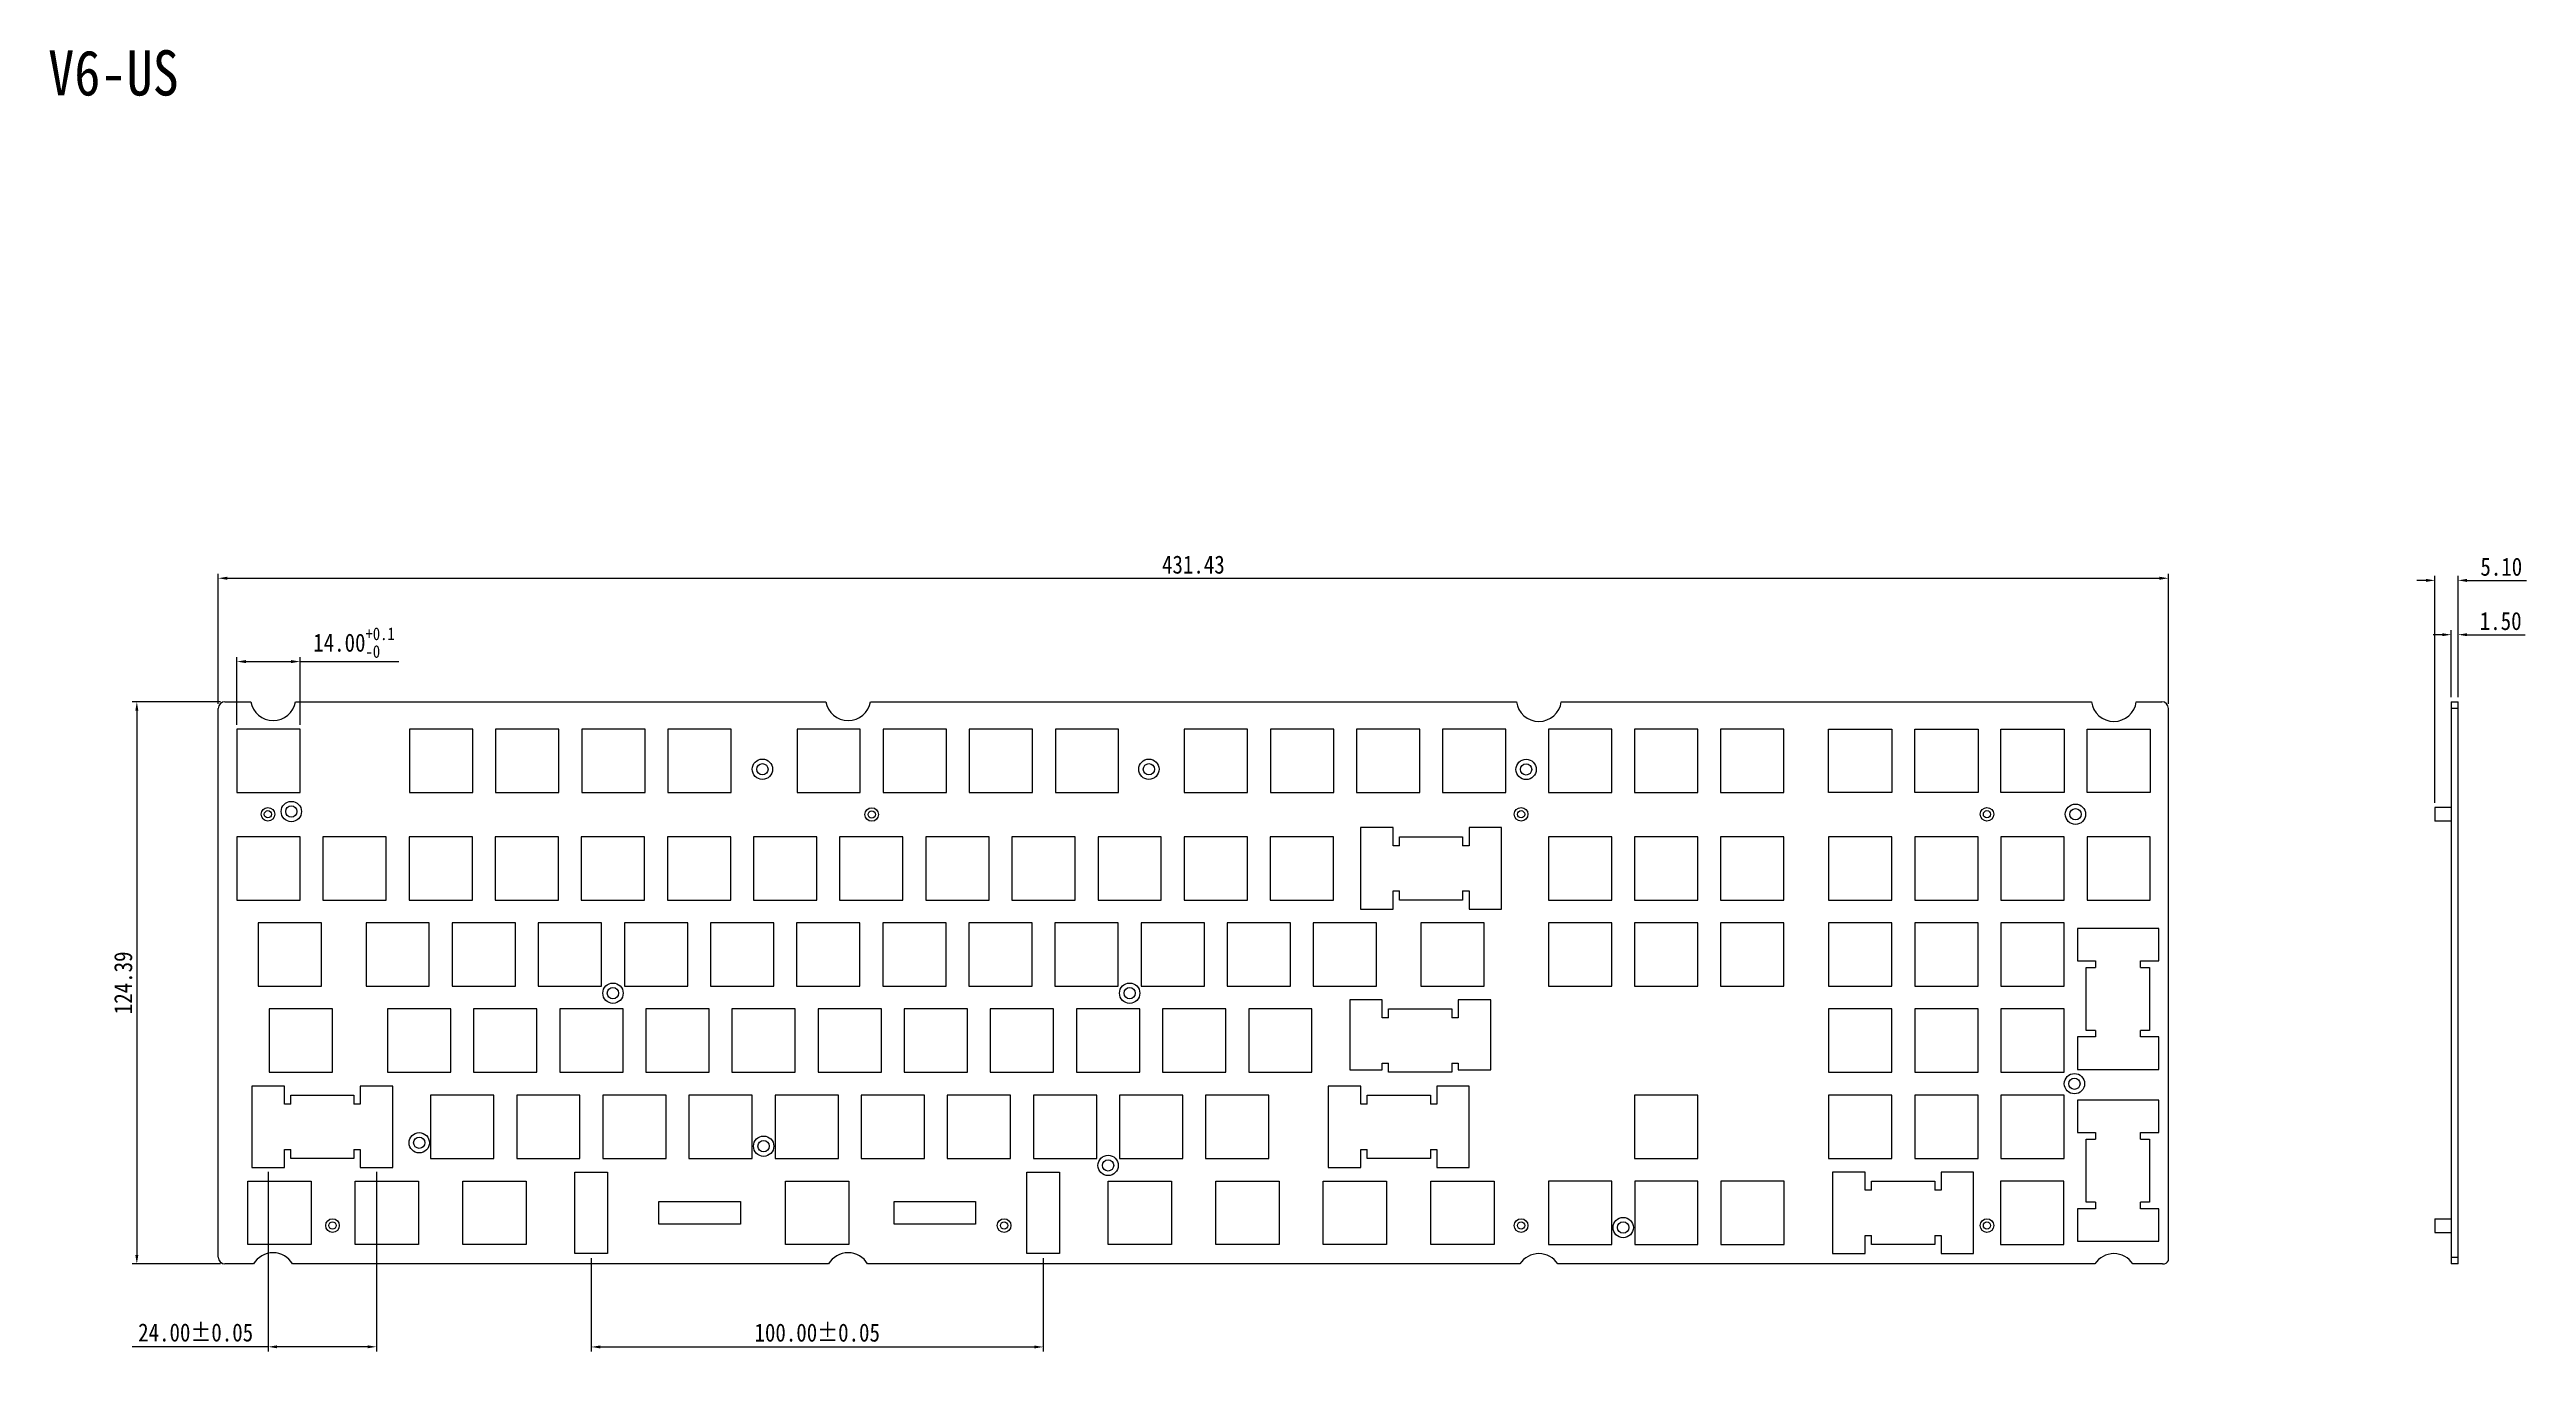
# Model space of a CAD drawing. Header units: millimetres. Extents: x -15 to 533, y -517 to 296.
# Drawn here: x -15 to 533, y 8 to 296 of the extents above; entities that cross this region are included whole.
import ezdxf

# ---------------------------------------------------------------- set-up
doc = ezdxf.new("R2010")
doc.units = ezdxf.units.MM
doc.header["$LTSCALE"] = 16.335
doc.header["$PDMODE"] = 3
doc.header["$PDSIZE"] = 8
doc.layers.get('0').update_dxf_attribs({"linetype": 'CONTINUOUS'})
doc.layers.get('Defpoints').update_dxf_attribs({"linetype": 'CONTINUOUS'})
doc.layers.add('标注尺寸', color=2, linetype='CONTINUOUS')
doc.layers.add('辅助线', color=8, linetype='CONTINUOUS')
doc.styles.get("Standard").update_dxf_attribs({"font": '', "width": 0.85, "height": 4})
doc.styles.get('Standard').set_extended_font_data('SimSun')
doc.dimstyles.get("Standard").update_dxf_attribs({"dimtxt": 2.5, "dimasz": 2, "dimexe": 1, "dimexo": 1, "dimgap": 1, "dimtad": 1, "dimzin": 1, "dimdsep": 46, "dimtxsty": 'Standard', "dimcen": 0.09, "dimadec": 0, "dimazin": 2, "dimtp": 0.01, "dimtm": 0.01, "dimtfac": 1, "dimtofl": 0, "dimtmove": 0, "dimatfit": 3, "dimfxl": 1, "dimtolj": 1, "dimarcsym": 0})

msp = doc.modelspace()

# ---------------------------------------------------------------- texts
at = {"layer": '标注尺寸', "insert": (-15.732, 295.705), "char_height": 10, "attachment_point": 1}
msp.add_mtext_dynamic_manual_height_columns('V6-US', width=79.66251, gutter_width=20, heights=[0], dxfattribs=at)

# ---------------------------------------------------------------- blocks, each defined once
blk = doc.blocks.new('*D0')
at = {"layer": 'Defpoints', "color": 0}
for p in [(453.32, 178.9), (21.89, 150.09), (453.32, 150.09)]:
    blk.add_point(p, dxfattribs=at)
at = {"layer": '标注尺寸', "color": 0, "lineweight": -2}
for p, q in [((21.89, 151.09), (21.89, 179.9)), ((23.89, 178.9), (451.32, 178.9)), ((453.32, 151.09), (453.32, 179.9))]:
    blk.add_line(p, q, dxfattribs=at)
at = {"layer": '标注尺寸', "color": 0}
for points in [[(23.89, 179.24), (23.89, 178.57), (21.89, 178.9)], [(451.32, 179.24), (451.32, 178.57), (453.32, 178.9)]]:
    blk.add_solid(points, dxfattribs=at)
at = {"layer": '标注尺寸', "color": 0, "insert": (237.61, 181.9), "char_height": 4, "attachment_point": 5}
blk.add_mtext('\\A1;431.43', dxfattribs=at)
blk = doc.blocks.new('*D1')
at = {"layer": 'Defpoints', "color": 0}
for p in [(23.39, 151.59), (3.89, 27.21), (23.39, 27.21)]:
    blk.add_point(p, dxfattribs=at)
at = {"layer": '标注尺寸', "color": 0, "lineweight": -2}
for p, q in [((22.39, 151.59), (2.89, 151.59)), ((3.89, 149.59), (3.89, 29.21)), ((22.39, 27.21), (2.89, 27.21))]:
    blk.add_line(p, q, dxfattribs=at)
at = {"layer": '标注尺寸', "color": 0}
for points in [[(3.56, 149.59), (4.22, 149.59), (3.89, 151.59)], [(3.56, 29.21), (4.22, 29.21), (3.89, 27.21)]]:
    blk.add_solid(points, dxfattribs=at)
at = {"layer": '标注尺寸', "color": 0, "insert": (0.89, 89.4), "char_height": 4, "attachment_point": 5, "rotation": 90}
blk.add_mtext('\\A1;124.39', dxfattribs=at)
blk = doc.blocks.new('*D2')
at = {"layer": 'Defpoints', "color": 0}
for p in [(517.37, 178.43), (517.37, 151.59), (512.27, 128.19)]:
    blk.add_point(p, dxfattribs=at)
at = {"layer": '标注尺寸', "color": 0, "lineweight": -2}
for p, q in [((510.27, 178.43), (508.27, 178.43)), ((512.27, 129.19), (512.27, 179.43)), ((517.37, 152.59), (517.37, 179.43)), ((519.37, 178.43), (532.51, 178.43))]:
    blk.add_line(p, q, dxfattribs=at)
at = {"layer": '标注尺寸', "color": 0}
for points in [[(510.27, 178.76), (510.27, 178.09), (512.27, 178.43)], [(519.37, 178.76), (519.37, 178.09), (517.37, 178.43)]]:
    blk.add_solid(points, dxfattribs=at)
at = {"layer": '标注尺寸', "color": 0, "insert": (526.94, 181.43), "char_height": 4, "attachment_point": 5}
blk.add_mtext('\\A1;5.10', dxfattribs=at)
blk = doc.blocks.new('*D3')
at = {"layer": 'Defpoints', "color": 0}
for p in [(517.37, 166.42), (515.87, 151.59), (517.37, 151.59)]:
    blk.add_point(p, dxfattribs=at)
at = {"layer": '标注尺寸', "color": 0, "lineweight": -2}
for p, q in [((513.87, 166.42), (511.87, 166.42)), ((515.87, 152.59), (515.87, 167.42)), ((517.37, 152.59), (517.37, 167.42)), ((519.37, 166.42), (532.25, 166.42))]:
    blk.add_line(p, q, dxfattribs=at)
at = {"layer": '标注尺寸', "color": 0}
for points in [[(513.87, 166.75), (513.87, 166.09), (515.87, 166.42)], [(519.37, 166.75), (519.37, 166.09), (517.37, 166.42)]]:
    blk.add_solid(points, dxfattribs=at)
at = {"layer": '标注尺寸', "color": 0, "insert": (526.81, 169.42), "char_height": 4, "attachment_point": 5}
blk.add_mtext('\\A1;1.50', dxfattribs=at)
blk = doc.blocks.new('*D4')
at = {"layer": 'Defpoints', "color": 0}
for p in [(40.02, 160.47), (26.02, 145.51), (40.02, 145.51)]:
    blk.add_point(p, dxfattribs=at)
at = {"layer": '标注尺寸', "color": 0, "lineweight": -2}
for p, q in [((26.02, 146.51), (26.02, 161.47)), ((28.02, 160.47), (38.02, 160.47)), ((40.02, 146.51), (40.02, 161.47)), ((40.02, 160.47), (61.84, 160.47))]:
    blk.add_line(p, q, dxfattribs=at)
at = {"layer": '标注尺寸', "color": 0}
for points in [[(28.02, 160.8), (28.02, 160.13), (26.02, 160.47)], [(38.02, 160.8), (38.02, 160.13), (40.02, 160.47)]]:
    blk.add_solid(points, dxfattribs=at)
at = {"layer": '标注尺寸', "color": 0, "insert": (51.93, 164.66), "char_height": 4, "attachment_point": 5}
blk.add_mtext('\\A1;14.00{\\H0.7x;\\S+0.1^ -0;}', dxfattribs=at)
blk = doc.blocks.new('*D10')
at = {"layer": 'Defpoints', "color": 0}
for p in [(32.93, 48.56), (56.93, 48.56), (56.93, 8.88)]:
    blk.add_point(p, dxfattribs=at)
at = {"layer": '标注尺寸', "color": 0, "lineweight": -2}
for p, q in [((32.93, 47.56), (32.93, 7.88)), ((56.93, 47.56), (56.93, 7.88)), ((32.93, 8.88), (2.88, 8.88)), ((54.93, 8.88), (34.93, 8.88))]:
    blk.add_line(p, q, dxfattribs=at)
at = {"layer": '标注尺寸', "color": 0}
for points in [[(34.93, 9.21), (34.93, 8.55), (32.93, 8.88)], [(54.93, 9.21), (54.93, 8.55), (56.93, 8.88)]]:
    blk.add_solid(points, dxfattribs=at)
at = {"layer": '标注尺寸', "color": 0, "insert": (16.9, 12.03), "char_height": 4, "attachment_point": 5}
blk.add_mtext('\\A1;24.00%%P0.05', dxfattribs=at)
blk = doc.blocks.new('*D11')
at = {"layer": 'Defpoints', "color": 0}
for p in [(104.4, 29.51), (204.4, 29.51), (204.4, 8.85)]:
    blk.add_point(p, dxfattribs=at)
at = {"layer": '标注尺寸', "color": 0, "lineweight": -2}
for p, q in [((104.4, 28.51), (104.4, 7.85)), ((204.4, 28.51), (204.4, 7.85)), ((106.4, 8.85), (202.4, 8.85))]:
    blk.add_line(p, q, dxfattribs=at)
at = {"layer": '标注尺寸', "color": 0}
for points in [[(106.4, 9.18), (106.4, 8.52), (104.4, 8.85)], [(202.4, 9.18), (202.4, 8.52), (204.4, 8.85)]]:
    blk.add_solid(points, dxfattribs=at)
at = {"layer": '标注尺寸', "color": 0, "insert": (154.4, 12), "char_height": 4, "attachment_point": 5}
blk.add_mtext('\\A1;100.00%%P0.05', dxfattribs=at)

# ---------------------------------------------------------------- dimensions: what is measured, and where the dimension line sits
at = {"layer": '标注尺寸'}
for base, p1, p2, picture, middle in [((453.324, 178.902), (21.89, 150.092), (453.324, 150.092), '*D0', (237.607, 181.902)), ((517.367, 178.428), (512.267, 128.19), (517.367, 151.592), '*D2', (526.938, 181.428)), ((517.367, 166.421), (515.867, 151.592), (517.367, 151.592), '*D3', (526.806, 169.421))]:
    dim = msp.add_linear_dim(base=base, p1=p1, p2=p2, dimstyle='Standard', dxfattribs=at)
    dim.commit()
    dim.dimension.update_dxf_attribs({"geometry": picture, "text_midpoint": middle})
for base, p1, p2, text, picture, middle in [((40.02, 160.468), (26.02, 145.512), (40.02, 145.512), '<>{\\H0.7x;\\S+0.1^ -0;}', '*D4', (51.931, 164.657)), ((204.395, 8.852), (104.395, 29.514), (204.395, 29.514), '<>%%P0.05', '*D11', (154.395, 11.996))]:
    dim = msp.add_linear_dim(base=base, p1=p1, p2=p2, text=text, dimstyle='Standard', dxfattribs=at)
    dim.commit()
    dim.dimension.update_dxf_attribs({"geometry": picture, "text_midpoint": middle})
dim = msp.add_linear_dim(base=(3.89, 27.205), p1=(23.39, 151.592), p2=(23.39, 27.205), angle=90, dimstyle='Standard', dxfattribs=at)
dim.commit()
dim.dimension.update_dxf_attribs({"geometry": '*D1', "text_midpoint": (0.89, 89.399)})
dim = msp.add_linear_dim(base=(56.925, 8.881), p1=(32.925, 48.564), p2=(56.925, 48.564), text='<>%%P0.05', dimstyle='Standard', dxfattribs=at)
dim.commit()
dim.dimension.update_dxf_attribs({"geometry": '*D10', "text_midpoint": (16.902, 8.881), "dimtype": 160})

# ---------------------------------------------------------------- linework, layer by layer
at = {"color": 7, "linetype": 'Continuous'}
for p, q in [((21.89, 28.705), (21.89, 150.092)), ((23.39, 151.592), (29.107, 151.592)), ((38.97, 151.592), (156.307, 151.592)), ((166.17, 151.592), (309.079, 151.592)), ((318.997, 151.592), (436.279, 151.592)), ((446.197, 151.592), (451.824, 151.592)), ((453.324, 27.991), (453.324, 150.092)), ((515.867, 151.592), (515.867, 27.205)), ((515.867, 151.592), (517.367, 151.592)), ((517.367, 150.092), (515.867, 150.092)), ((517.367, 27.205), (517.367, 151.592)), ((26.02, 145.512), (26.02, 131.512)), ((40.02, 145.512), (26.02, 145.512)), ((40.02, 131.512), (40.02, 145.512)), ((64.215, 145.512), (64.215, 131.512)), ((78.215, 145.512), (64.215, 145.512)), ((78.215, 131.512), (78.215, 145.512)), ((83.265, 145.512), (83.265, 131.512)), ((97.265, 145.512), (83.265, 145.512)), ((97.265, 131.512), (97.265, 145.512)), ((102.315, 145.512), (102.315, 131.512)), ((116.315, 145.512), (102.315, 145.512)), ((116.315, 131.512), (116.315, 145.512)), ((121.365, 145.512), (121.365, 131.512)), ((135.365, 145.512), (121.365, 145.512)), ((135.365, 131.512), (135.365, 145.512)), ((149.935, 145.512), (149.935, 131.512)), ((163.935, 145.512), (149.935, 145.512)), ((163.935, 131.512), (163.935, 145.512)), ((168.985, 145.512), (168.985, 131.512)), ((182.985, 145.512), (168.985, 145.512)), ((182.985, 131.512), (182.985, 145.512)), ((188.035, 145.512), (188.035, 131.512)), ((202.035, 145.512), (188.035, 145.512)), ((202.035, 131.512), (202.035, 145.512)), ((207.085, 145.512), (207.085, 131.512)), ((221.085, 145.512), (207.085, 145.512)), ((221.085, 131.512), (221.085, 145.512)), ((235.605, 145.512), (235.605, 131.512)), ((249.605, 145.512), (235.605, 145.512)), ((249.605, 131.512), (249.605, 145.512)), ((254.655, 145.512), (254.655, 131.512)), ((268.655, 145.512), (254.655, 145.512)), ((268.655, 131.512), (268.655, 145.512)), ((273.705, 145.512), (273.705, 131.512)), ((287.705, 145.512), (273.705, 145.512)), ((287.705, 131.512), (287.705, 145.512)), ((292.755, 145.512), (292.755, 131.512)), ((306.755, 145.512), (292.755, 145.512)), ((306.755, 131.512), (306.755, 145.512)), ((330.151, 145.512), (316.151, 145.512)), ((316.151, 145.512), (316.151, 131.512)), ((330.151, 131.512), (330.151, 145.512)), ((349.201, 145.512), (335.201, 145.512)), ((335.201, 145.512), (335.201, 131.512)), ((349.201, 131.512), (349.201, 145.512)), ((368.251, 145.512), (354.251, 145.512)), ((354.251, 145.512), (354.251, 131.512)), ((368.251, 131.512), (368.251, 145.512)), ((378.145, 145.512), (392.145, 145.512)), ((378.145, 131.512), (378.145, 145.512)), ((392.145, 145.512), (392.145, 131.512)), ((397.195, 145.512), (411.195, 145.512)), ((397.195, 131.512), (397.195, 145.512)), ((411.195, 145.512), (411.195, 131.512)), ((416.245, 145.512), (430.245, 145.512)), ((416.245, 131.512), (416.245, 145.512)), ((430.245, 145.512), (430.245, 131.512)), ((435.295, 145.512), (449.295, 145.512)), ((435.295, 131.512), (435.295, 145.512)), ((449.295, 145.512), (449.295, 131.512)), ((26.02, 131.512), (40.02, 131.512)), ((64.215, 131.512), (78.215, 131.512)), ((83.265, 131.512), (97.265, 131.512)), ((102.315, 131.512), (116.315, 131.512)), ((121.365, 131.512), (135.365, 131.512)), ((149.935, 131.512), (163.935, 131.512)), ((168.985, 131.512), (182.985, 131.512)), ((188.035, 131.512), (202.035, 131.512)), ((207.085, 131.512), (221.085, 131.512)), ((235.605, 131.512), (249.605, 131.512)), ((254.655, 131.512), (268.655, 131.512)), ((273.705, 131.512), (287.705, 131.512)), ((292.755, 131.512), (306.755, 131.512)), ((316.151, 131.512), (330.151, 131.512)), ((335.201, 131.512), (349.201, 131.512)), ((354.251, 131.512), (368.251, 131.512)), ((392.145, 131.512), (378.145, 131.512)), ((411.195, 131.512), (397.195, 131.512)), ((430.245, 131.512), (416.245, 131.512)), ((449.295, 131.512), (435.295, 131.512)), ((512.267, 128.19), (512.267, 125.19)), ((515.867, 128.19), (512.267, 128.19)), ((26.015, 121.714), (26.015, 107.714)), ((40.015, 121.714), (26.015, 121.714)), ((40.015, 107.714), (40.015, 121.714)), ((45.065, 121.714), (45.065, 107.714)), ((59.065, 121.714), (45.065, 121.714)), ((59.065, 107.714), (59.065, 121.714)), ((64.115, 121.714), (64.115, 107.714)), ((78.115, 121.714), (64.115, 121.714)), ((78.115, 107.714), (78.115, 121.714)), ((83.165, 121.714), (83.165, 107.714)), ((97.165, 121.714), (83.165, 121.714)), ((97.165, 107.714), (97.165, 121.714)), ((102.215, 121.714), (102.215, 107.714)), ((116.215, 121.714), (102.215, 121.714)), ((116.215, 107.714), (116.215, 121.714)), ((121.265, 121.714), (121.265, 107.714)), ((135.265, 121.714), (121.265, 121.714)), ((135.265, 107.714), (135.265, 121.714)), ((140.315, 121.714), (140.315, 107.714)), ((154.315, 121.714), (140.315, 121.714)), ((154.315, 107.714), (154.315, 121.714)), ((159.365, 121.714), (159.365, 107.714)), ((173.365, 121.714), (159.365, 121.714)), ((173.365, 107.714), (173.365, 121.714)), ((178.415, 121.714), (178.415, 107.714)), ((192.415, 121.714), (178.415, 121.714)), ((192.415, 107.714), (192.415, 121.714)), ((197.465, 121.714), (197.465, 107.714)), ((211.465, 121.714), (197.465, 121.714)), ((211.465, 107.714), (211.465, 121.714)), ((216.515, 121.714), (216.515, 107.714)), ((230.515, 121.714), (216.515, 121.714)), ((230.515, 107.714), (230.515, 121.714)), ((235.565, 121.714), (235.565, 107.714)), ((249.565, 121.714), (235.565, 121.714)), ((249.565, 107.714), (249.565, 121.714)), ((254.615, 121.714), (254.615, 107.714)), ((268.615, 121.714), (254.615, 121.714)), ((268.615, 107.714), (268.615, 121.714)), ((274.595, 123.729), (274.595, 105.729)), ((281.795, 123.729), (274.595, 123.729)), ((281.795, 119.729), (281.795, 123.729)), ((283.21, 119.729), (283.21, 121.714)), ((283.21, 121.714), (297.18, 121.714)), ((297.18, 121.714), (297.18, 119.729)), ((305.767, 123.729), (298.624, 123.729)), ((298.624, 123.729), (298.624, 119.729)), ((305.767, 105.729), (305.767, 123.729)), ((330.15, 121.714), (316.15, 121.714)), ((316.15, 121.714), (316.15, 107.714)), ((330.15, 107.714), (330.15, 121.714)), ((349.2, 121.714), (335.2, 121.714)), ((335.2, 121.714), (335.2, 107.714)), ((349.2, 107.714), (349.2, 121.714)), ((368.25, 121.714), (354.25, 121.714)), ((354.25, 121.714), (354.25, 107.714)), ((368.25, 107.714), (368.25, 121.714)), ((392.145, 121.714), (378.145, 121.714)), ((378.145, 121.714), (378.145, 107.714)), ((392.145, 107.714), (392.145, 121.714)), ((411.195, 121.714), (397.195, 121.714)), ((397.195, 121.714), (397.195, 107.714)), ((411.195, 107.714), (411.195, 121.714)), ((430.245, 121.714), (416.245, 121.714)), ((416.245, 121.714), (416.245, 107.714)), ((430.245, 107.714), (430.245, 121.714)), ((449.295, 121.714), (435.295, 121.714)), ((435.295, 121.714), (435.295, 107.714)), ((449.295, 107.714), (449.295, 121.714)), ((515.867, 125.19), (512.267, 125.19)), ((515.867, 125.144), (512.267, 125.144)), ((283.21, 119.729), (281.795, 119.729)), ((298.624, 119.729), (297.18, 119.729)), ((281.795, 109.729), (283.21, 109.729)), ((281.795, 105.729), (281.795, 109.729)), ((283.21, 107.714), (283.21, 109.729)), ((297.18, 109.729), (298.624, 109.729)), ((297.18, 109.729), (297.18, 107.714)), ((298.624, 109.729), (298.624, 105.729)), ((26.015, 107.714), (40.015, 107.714)), ((45.065, 107.714), (59.065, 107.714)), ((64.115, 107.714), (78.115, 107.714)), ((83.165, 107.714), (97.165, 107.714)), ((102.215, 107.714), (116.215, 107.714)), ((121.265, 107.714), (135.265, 107.714)), ((140.315, 107.714), (154.315, 107.714)), ((159.365, 107.714), (173.365, 107.714)), ((178.415, 107.714), (192.415, 107.714)), ((197.465, 107.714), (211.465, 107.714)), ((216.515, 107.714), (230.515, 107.714)), ((235.565, 107.714), (249.565, 107.714)), ((254.615, 107.714), (268.615, 107.714)), ((274.595, 105.729), (281.795, 105.729)), ((297.18, 107.714), (283.21, 107.714)), ((298.624, 105.729), (305.767, 105.729)), ((316.15, 107.714), (330.15, 107.714)), ((335.2, 107.714), (349.2, 107.714)), ((354.25, 107.714), (368.25, 107.714)), ((378.145, 107.714), (392.145, 107.714)), ((397.195, 107.714), (411.195, 107.714)), ((416.245, 107.714), (430.245, 107.714)), ((435.295, 107.714), (449.295, 107.714)), ((30.765, 102.664), (30.765, 88.664)), ((44.765, 102.664), (30.765, 102.664)), ((44.765, 88.664), (44.765, 102.664)), ((54.595, 102.664), (54.595, 88.664)), ((68.595, 102.664), (54.595, 102.664)), ((68.595, 88.664), (68.595, 102.664)), ((73.645, 102.664), (73.645, 88.664)), ((87.645, 102.664), (73.645, 102.664)), ((87.645, 88.664), (87.645, 102.664)), ((92.695, 102.664), (92.695, 88.664)), ((106.695, 102.664), (92.695, 102.664)), ((106.695, 88.664), (106.695, 102.664)), ((111.745, 102.664), (111.745, 88.664)), ((125.745, 102.664), (111.745, 102.664)), ((125.745, 88.664), (125.745, 102.664)), ((130.795, 102.664), (130.795, 88.664)), ((144.795, 102.664), (130.795, 102.664)), ((144.795, 88.664), (144.795, 102.664)), ((149.845, 102.664), (149.845, 88.664)), ((163.845, 102.664), (149.845, 102.664)), ((163.845, 88.664), (163.845, 102.664)), ((168.895, 102.664), (168.895, 88.664)), ((182.895, 102.664), (168.895, 102.664)), ((182.895, 88.664), (182.895, 102.664)), ((187.945, 102.664), (187.945, 88.664)), ((201.945, 102.664), (187.945, 102.664)), ((201.945, 88.664), (201.945, 102.664)), ((206.995, 102.664), (206.995, 88.664)), ((220.995, 102.664), (206.995, 102.664)), ((220.995, 88.664), (220.995, 102.664)), ((226.045, 102.664), (226.045, 88.664)), ((240.045, 102.664), (226.045, 102.664)), ((240.045, 88.664), (240.045, 102.664)), ((245.095, 102.664), (245.095, 88.664)), ((259.095, 102.664), (245.095, 102.664)), ((259.095, 88.664), (259.095, 102.664)), ((278.145, 102.664), (264.145, 102.664)), ((264.145, 102.664), (264.145, 88.664)), ((278.145, 88.664), (278.145, 102.664)), ((301.945, 102.664), (287.945, 102.664)), ((287.945, 102.664), (287.945, 88.664)), ((301.945, 88.664), (301.945, 102.664)), ((330.15, 102.664), (316.15, 102.664)), ((316.15, 102.664), (316.15, 88.664)), ((330.15, 88.664), (330.15, 102.664)), ((349.2, 102.664), (335.2, 102.664)), ((335.2, 102.664), (335.2, 88.664)), ((349.2, 88.664), (349.2, 102.664)), ((368.25, 102.664), (354.25, 102.664)), ((354.25, 102.664), (354.25, 88.664)), ((368.25, 88.664), (368.25, 102.664)), ((392.145, 102.664), (378.145, 102.664)), ((378.145, 102.664), (378.145, 88.664)), ((392.145, 88.664), (392.145, 102.664)), ((411.195, 102.664), (397.195, 102.664)), ((397.195, 102.664), (397.195, 88.664)), ((411.195, 88.664), (411.195, 102.664)), ((430.245, 102.664), (416.245, 102.664)), ((416.245, 102.664), (416.245, 88.664)), ((430.245, 88.664), (430.245, 102.664)), ((451.16, 101.408), (433.16, 101.408)), ((433.16, 101.408), (433.16, 94.265)), ((451.16, 94.265), (451.16, 101.408)), ((433.16, 94.265), (437.16, 94.265)), ((437.16, 94.265), (437.16, 92.821)), ((447.16, 94.265), (451.16, 94.265)), ((447.16, 92.821), (447.16, 94.265)), ((30.765, 88.664), (44.765, 88.664)), ((54.595, 88.664), (68.595, 88.664)), ((73.645, 88.664), (87.645, 88.664)), ((92.695, 88.664), (106.695, 88.664)), ((111.745, 88.664), (125.745, 88.664)), ((130.795, 88.664), (144.795, 88.664)), ((149.845, 88.664), (163.845, 88.664)), ((168.895, 88.664), (182.895, 88.664)), ((187.945, 88.664), (201.945, 88.664)), ((206.995, 88.664), (220.995, 88.664)), ((226.045, 88.664), (240.045, 88.664)), ((245.095, 88.664), (259.095, 88.664)), ((264.145, 88.664), (278.145, 88.664)), ((287.945, 88.664), (301.945, 88.664)), ((316.15, 88.664), (330.15, 88.664)), ((335.2, 88.664), (349.2, 88.664)), ((354.25, 88.664), (368.25, 88.664)), ((378.145, 88.664), (392.145, 88.664)), ((397.195, 88.664), (411.195, 88.664)), ((416.245, 88.664), (430.245, 88.664)), ((435.145, 92.821), (437.16, 92.821)), ((435.145, 78.851), (435.145, 92.821)), ((447.16, 92.821), (449.145, 92.821)), ((449.145, 92.821), (449.145, 78.851)), ((33.155, 83.614), (33.155, 69.614)), ((47.155, 83.614), (33.155, 83.614)), ((47.155, 69.614), (47.155, 83.614)), ((59.345, 83.614), (59.345, 69.614)), ((73.345, 83.614), (59.345, 83.614)), ((73.345, 69.614), (73.345, 83.614)), ((78.395, 83.614), (78.395, 69.614)), ((92.395, 83.614), (78.395, 83.614)), ((92.395, 69.614), (92.395, 83.614)), ((97.445, 83.614), (97.445, 69.614)), ((111.445, 83.614), (97.445, 83.614)), ((111.445, 69.614), (111.445, 83.614)), ((116.495, 83.614), (116.495, 69.614)), ((130.495, 83.614), (116.495, 83.614)), ((130.495, 69.614), (130.495, 83.614)), ((135.545, 83.614), (135.545, 69.614)), ((149.545, 83.614), (135.545, 83.614)), ((149.545, 69.614), (149.545, 83.614)), ((154.595, 83.614), (154.595, 69.614)), ((168.595, 83.614), (154.595, 83.614)), ((168.595, 69.614), (168.595, 83.614)), ((173.645, 83.614), (173.645, 69.614)), ((187.645, 83.614), (173.645, 83.614)), ((187.645, 69.614), (187.645, 83.614)), ((192.695, 83.614), (192.695, 69.614)), ((206.695, 83.614), (192.695, 83.614)), ((206.695, 69.614), (206.695, 83.614)), ((211.745, 83.614), (211.745, 69.614)), ((225.745, 83.614), (211.745, 83.614)), ((225.745, 69.614), (225.745, 83.614)), ((230.795, 83.614), (230.795, 69.614)), ((244.795, 83.614), (230.795, 83.614)), ((244.795, 69.614), (244.795, 83.614)), ((263.845, 83.614), (249.845, 83.614)), ((249.845, 83.614), (249.845, 69.614)), ((263.845, 69.614), (263.845, 83.614)), ((279.395, 85.629), (272.195, 85.629)), ((272.195, 85.629), (272.195, 70.129)), ((279.395, 81.629), (279.395, 85.629)), ((280.795, 83.614), (294.795, 83.614)), ((280.795, 81.629), (280.795, 83.614)), ((294.795, 83.614), (294.795, 81.629)), ((303.395, 85.629), (296.195, 85.629)), ((296.195, 85.629), (296.195, 81.629)), ((303.395, 70.129), (303.395, 85.629)), ((392.145, 83.614), (378.145, 83.614)), ((378.145, 83.614), (378.145, 69.614)), ((392.145, 69.614), (392.145, 83.614)), ((411.195, 83.614), (397.195, 83.614)), ((397.195, 83.614), (397.195, 69.614)), ((411.195, 69.614), (411.195, 83.614)), ((430.245, 83.614), (416.245, 83.614)), ((416.245, 83.614), (416.245, 69.614)), ((430.245, 69.614), (430.245, 83.614)), ((280.795, 81.629), (279.395, 81.629)), ((296.195, 81.629), (294.795, 81.629)), ((437.16, 77.436), (433.16, 77.436)), ((433.16, 77.436), (433.16, 70.236)), ((437.16, 78.851), (435.145, 78.851)), ((437.16, 78.851), (437.16, 77.436)), ((449.145, 78.851), (447.16, 78.851)), ((447.16, 77.436), (447.16, 78.851)), ((451.16, 77.436), (447.16, 77.436)), ((451.16, 70.236), (451.16, 77.436)), ((279.395, 71.629), (280.795, 71.629)), ((279.395, 70.129), (279.395, 71.629)), ((280.795, 69.614), (280.795, 71.629)), ((294.795, 71.629), (296.195, 71.629)), ((294.795, 71.629), (294.795, 69.614)), ((296.195, 71.629), (296.195, 70.129)), ((29.325, 66.564), (29.325, 48.564)), ((36.525, 66.564), (29.325, 66.564)), ((33.155, 69.614), (47.155, 69.614)), ((36.525, 62.564), (36.525, 66.564)), ((53.325, 66.564), (53.325, 62.564)), ((60.525, 66.564), (53.325, 66.564)), ((59.345, 69.614), (73.345, 69.614)), ((60.525, 48.564), (60.525, 66.564)), ((78.395, 69.614), (92.395, 69.614)), ((97.445, 69.614), (111.445, 69.614)), ((116.495, 69.614), (130.495, 69.614)), ((135.545, 69.614), (149.545, 69.614)), ((154.595, 69.614), (168.595, 69.614)), ((173.645, 69.614), (187.645, 69.614)), ((192.695, 69.614), (206.695, 69.614)), ((211.745, 69.614), (225.745, 69.614)), ((230.795, 69.614), (244.795, 69.614)), ((249.845, 69.614), (263.845, 69.614)), ((274.645, 66.564), (267.445, 66.564)), ((267.445, 66.564), (267.445, 48.564)), ((272.195, 70.129), (279.395, 70.129)), ((274.645, 62.564), (274.645, 66.564)), ((294.795, 69.614), (280.795, 69.614)), ((298.645, 66.564), (291.445, 66.564)), ((291.445, 66.564), (291.445, 62.564)), ((296.195, 70.129), (303.395, 70.129)), ((298.645, 48.564), (298.645, 66.564)), ((378.145, 69.614), (392.145, 69.614)), ((397.195, 69.614), (411.195, 69.614)), ((416.245, 69.614), (430.245, 69.614)), ((433.16, 70.236), (451.16, 70.236)), ((37.925, 62.564), (36.525, 62.564)), ((37.925, 62.564), (37.925, 64.564)), ((37.925, 64.564), (51.925, 64.564)), ((51.925, 64.564), (51.925, 62.564)), ((53.325, 62.564), (51.925, 62.564)), ((68.875, 64.564), (68.875, 50.564)), ((82.875, 64.564), (68.875, 64.564)), ((82.875, 50.564), (82.875, 64.564)), ((87.925, 64.564), (87.925, 50.564)), ((101.925, 64.564), (87.925, 64.564)), ((101.925, 50.564), (101.925, 64.564)), ((106.975, 64.564), (106.975, 50.564)), ((120.975, 64.564), (106.975, 64.564)), ((120.975, 50.564), (120.975, 64.564)), ((126.025, 64.564), (126.025, 50.564)), ((140.025, 64.564), (126.025, 64.564)), ((140.025, 50.564), (140.025, 64.564)), ((145.075, 64.564), (145.075, 50.564)), ((159.075, 64.564), (145.075, 64.564)), ((159.075, 50.564), (159.075, 64.564)), ((164.125, 64.564), (164.125, 50.564)), ((178.125, 64.564), (164.125, 64.564)), ((178.125, 50.564), (178.125, 64.564)), ((183.175, 64.564), (183.175, 50.564)), ((197.175, 64.564), (183.175, 64.564)), ((197.175, 50.564), (197.175, 64.564)), ((202.225, 64.564), (202.225, 50.564)), ((216.225, 64.564), (202.225, 64.564)), ((216.225, 50.564), (216.225, 64.564)), ((221.275, 64.564), (221.275, 50.564)), ((235.275, 64.564), (221.275, 64.564)), ((235.275, 50.564), (235.275, 64.564)), ((254.325, 64.564), (240.325, 64.564)), ((240.325, 64.564), (240.325, 50.564)), ((254.325, 50.564), (254.325, 64.564)), ((276.045, 62.564), (274.645, 62.564)), ((276.045, 64.564), (290.045, 64.564)), ((276.045, 62.564), (276.045, 64.564)), ((290.045, 64.564), (290.045, 62.564)), ((291.445, 62.564), (290.045, 62.564)), ((349.2, 64.564), (335.2, 64.564)), ((335.2, 64.564), (335.2, 50.564)), ((349.2, 50.564), (349.2, 64.564)), ((392.145, 64.564), (378.145, 64.564)), ((378.145, 64.564), (378.145, 50.564)), ((392.145, 50.564), (392.145, 64.564)), ((411.195, 64.564), (397.195, 64.564)), ((397.195, 64.564), (397.195, 50.564)), ((411.195, 50.564), (411.195, 64.564)), ((430.245, 64.564), (416.245, 64.564)), ((416.245, 64.564), (416.245, 50.564)), ((430.245, 50.564), (430.245, 64.564)), ((451.16, 63.408), (433.16, 63.408)), ((433.16, 63.408), (433.16, 56.265)), ((451.16, 56.265), (451.16, 63.408)), ((433.16, 56.265), (437.16, 56.265)), ((435.145, 54.821), (437.16, 54.821)), ((435.145, 40.851), (435.145, 54.821)), ((437.16, 56.265), (437.16, 54.821)), ((447.16, 56.265), (451.16, 56.265)), ((447.16, 54.821), (447.16, 56.265)), ((447.16, 54.821), (449.145, 54.821)), ((449.145, 54.821), (449.145, 40.851)), ((36.525, 48.564), (36.525, 52.564)), ((36.525, 52.564), (37.925, 52.564)), ((37.925, 50.564), (37.925, 52.564)), ((51.925, 50.564), (37.925, 50.564)), ((51.925, 52.564), (51.925, 50.564)), ((51.925, 52.564), (53.325, 52.564)), ((53.325, 52.564), (53.325, 48.564)), ((68.875, 50.564), (82.875, 50.564)), ((87.925, 50.564), (101.925, 50.564)), ((106.975, 50.564), (120.975, 50.564)), ((126.025, 50.564), (140.025, 50.564)), ((145.075, 50.564), (159.075, 50.564)), ((164.125, 50.564), (178.125, 50.564)), ((183.175, 50.564), (197.175, 50.564)), ((202.225, 50.564), (216.225, 50.564)), ((221.275, 50.564), (235.275, 50.564)), ((240.325, 50.564), (254.325, 50.564)), ((274.645, 52.564), (276.045, 52.564)), ((274.645, 48.564), (274.645, 52.564)), ((276.045, 50.564), (276.045, 52.564)), ((290.045, 50.564), (276.045, 50.564)), ((290.045, 52.564), (291.445, 52.564)), ((290.045, 52.564), (290.045, 50.564)), ((291.445, 52.564), (291.445, 48.564)), ((335.2, 50.564), (349.2, 50.564)), ((378.145, 50.564), (392.145, 50.564)), ((397.195, 50.564), (411.195, 50.564)), ((416.245, 50.564), (430.245, 50.564)), ((28.425, 31.514), (28.425, 45.514)), ((28.425, 45.514), (42.425, 45.514)), ((29.325, 48.564), (36.525, 48.564)), ((42.425, 45.514), (42.425, 31.514)), ((52.225, 31.514), (52.225, 45.514)), ((52.225, 45.514), (66.225, 45.514)), ((53.325, 48.564), (60.525, 48.564)), ((66.225, 45.514), (66.225, 31.514)), ((76.025, 31.514), (76.025, 45.514)), ((76.025, 45.514), (90.025, 45.514)), ((90.025, 45.514), (90.025, 31.514)), ((100.795, 29.514), (100.795, 47.514)), ((100.795, 47.514), (107.995, 47.514)), ((107.995, 47.514), (107.995, 29.514)), ((147.395, 31.514), (147.395, 45.514)), ((147.395, 45.514), (161.395, 45.514)), ((161.395, 45.514), (161.395, 31.514)), ((200.795, 29.514), (200.795, 47.514)), ((200.795, 47.514), (207.995, 47.514)), ((207.995, 47.514), (207.995, 29.514)), ((218.76, 45.514), (232.76, 45.514)), ((218.76, 31.514), (218.76, 45.514)), ((232.76, 45.514), (232.76, 31.514)), ((242.56, 45.514), (256.56, 45.514)), ((242.56, 31.514), (242.56, 45.514)), ((256.56, 45.514), (256.56, 31.514)), ((266.36, 45.514), (280.36, 45.514)), ((266.36, 31.514), (266.36, 45.514)), ((267.445, 48.564), (274.645, 48.564)), ((280.36, 45.514), (280.36, 31.514)), ((290.16, 45.514), (304.16, 45.514)), ((290.16, 31.514), (290.16, 45.514)), ((291.445, 48.564), (298.645, 48.564)), ((304.16, 45.514), (304.16, 31.514)), ((330.19, 45.514), (316.19, 45.514)), ((316.19, 45.514), (316.19, 31.514)), ((330.19, 31.514), (330.19, 45.514)), ((349.24, 45.514), (335.24, 45.514)), ((335.24, 45.514), (335.24, 31.514)), ((349.24, 31.514), (349.24, 45.514)), ((368.29, 45.514), (354.29, 45.514)), ((354.29, 45.514), (354.29, 31.514)), ((368.29, 31.514), (368.29, 45.514)), ((386.225, 47.529), (379.025, 47.529)), ((379.025, 47.529), (379.025, 29.529)), ((386.225, 43.529), (386.225, 47.529)), ((387.64, 45.514), (401.61, 45.514)), ((387.64, 43.529), (387.64, 45.514)), ((401.61, 45.514), (401.61, 43.529)), ((410.196, 47.529), (403.053, 47.529)), ((403.053, 47.529), (403.053, 43.529)), ((410.196, 29.529), (410.196, 47.529)), ((430.145, 45.514), (416.145, 45.514)), ((416.145, 45.514), (416.145, 31.514)), ((430.145, 31.514), (430.145, 45.514)), ((119.395, 36.014), (119.395, 41.014)), ((119.395, 41.014), (137.395, 41.014)), ((137.395, 41.014), (137.395, 36.014)), ((171.395, 36.014), (171.395, 41.014)), ((171.395, 41.014), (189.395, 41.014)), ((189.395, 41.014), (189.395, 36.014)), ((387.64, 43.529), (386.225, 43.529)), ((403.053, 43.529), (401.61, 43.529)), ((437.16, 39.436), (433.16, 39.436)), ((433.16, 39.436), (433.16, 32.236)), ((437.16, 40.851), (435.145, 40.851)), ((437.16, 40.851), (437.16, 39.436)), ((449.145, 40.851), (447.16, 40.851)), ((447.16, 39.436), (447.16, 40.851)), ((451.16, 39.436), (447.16, 39.436)), ((451.16, 32.236), (451.16, 39.436)), ((137.395, 36.014), (119.395, 36.014)), ((189.395, 36.014), (171.395, 36.014)), ((386.225, 33.529), (387.64, 33.529)), ((386.225, 29.529), (386.225, 33.529)), ((387.64, 31.514), (387.64, 33.529)), ((401.61, 33.529), (403.053, 33.529)), ((401.61, 33.529), (401.61, 31.514)), ((403.053, 33.529), (403.053, 29.529)), ((512.267, 37.205), (515.867, 37.205)), ((512.267, 37.205), (512.267, 34.205)), ((512.267, 34.205), (515.867, 34.205)), ((42.425, 31.514), (28.425, 31.514)), ((66.225, 31.514), (52.225, 31.514)), ((90.025, 31.514), (76.025, 31.514)), ((107.995, 29.514), (100.795, 29.514)), ((161.395, 31.514), (147.395, 31.514)), ((207.995, 29.514), (200.795, 29.514)), ((232.76, 31.514), (218.76, 31.514)), ((256.56, 31.514), (242.56, 31.514)), ((280.36, 31.514), (266.36, 31.514)), ((304.16, 31.514), (290.16, 31.514)), ((316.19, 31.514), (330.19, 31.514)), ((335.24, 31.514), (349.24, 31.514)), ((354.29, 31.514), (368.29, 31.514)), ((379.025, 29.529), (386.225, 29.529)), ((401.61, 31.514), (387.64, 31.514)), ((403.053, 29.529), (410.196, 29.529)), ((416.145, 31.514), (430.145, 31.514)), ((433.16, 32.236), (451.16, 32.236)), ((515.867, 28.705), (517.367, 28.705)), ((29.723, 27.205), (23.39, 27.205)), ((156.923, 27.205), (38.354, 27.205)), ((309.836, 27.205), (165.554, 27.205)), ((437.036, 27.205), (318.241, 27.205)), ((452.005, 27.205), (445.441, 27.205)), ((517.367, 27.205), (515.867, 27.205))]:
    msp.add_line(p, q, dxfattribs=at)
for centre, radius in [((142.27, 136.652), 2.25), ((142.27, 136.652), 1.25), ((227.77, 136.652), 2.25), ((227.77, 136.652), 1.25), ((311.22, 136.618), 2.25), ((311.22, 136.618), 1.25), ((38.065, 127.297), 2.25), ((38.065, 127.297), 1.25), ((432.745, 126.69), 2.25), ((432.745, 126.69), 1.25), ((109.22, 87.114), 2.25), ((109.22, 87.114), 1.25), ((223.52, 87.114), 2.25), ((223.52, 87.114), 1.25), ((432.52, 67.089), 2.25), ((432.52, 67.089), 1.25), ((66.365, 54.018), 2.25), ((66.365, 54.018), 1.25), ((142.55, 53.264), 2.25), ((142.55, 53.264), 1.25), ((218.75, 49.014), 2.25), ((218.75, 49.014), 1.25), ((332.69, 35.268), 2.25), ((332.69, 35.268), 1.25)]:
    msp.add_circle(centre, radius, dxfattribs=at)
for centre, radius, start, end in [((23.39, 150.092), 1.5, 90, 180), ((34.038, 152.416), 5, 189.48745, 350.51255), ((161.238, 152.416), 5, 189.48745, 350.51255), ((314.038, 152.232), 5, 187.35272, 352.64728), ((441.238, 152.232), 5, 187.35272, 352.64728), ((451.824, 150.092), 1.5, 0, 90), ((23.39, 28.705), 1.5, 180, 270), ((34.038, 24.68), 5, 30.32844, 149.67156), ((161.238, 24.68), 5, 30.32844, 149.67156), ((314.038, 24.496), 5, 32.80696, 147.19304), ((441.238, 24.496), 5, 32.80696, 147.19304), ((452.005, 28.705), 1.5, 270.00004, 331.57445)]:
    msp.add_arc(centre, radius, start, end, dxfattribs=at)
at = {"layer": '辅助线', "linetype": 'Continuous'}
for centre, radius in [((32.89, 126.69), 1.5), ((32.89, 126.69), 0.8), ((166.458, 126.644), 1.5), ((166.458, 126.644), 0.8), ((310.11, 126.69), 1.5), ((310.11, 126.69), 0.8), ((413.17, 126.69), 1.5), ((413.17, 126.69), 0.8), ((47.185, 35.705), 1.5), ((47.185, 35.705), 0.8), ((195.74, 35.705), 1.5), ((195.74, 35.705), 0.8), ((310.11, 35.705), 1.5), ((310.11, 35.705), 0.8), ((413.17, 35.705), 1.5), ((413.17, 35.705), 0.8)]:
    msp.add_circle(centre, radius, dxfattribs=at)

msp.set_redraw_order([(e.dxf.handle, doc.entitydb.next_handle()) for e in msp.query("TEXT MTEXT ATTDEF DIMENSION ARC_DIMENSION")])  # texts and dimensions are drawn at this point

doc.saveas('drawing.dxf')
